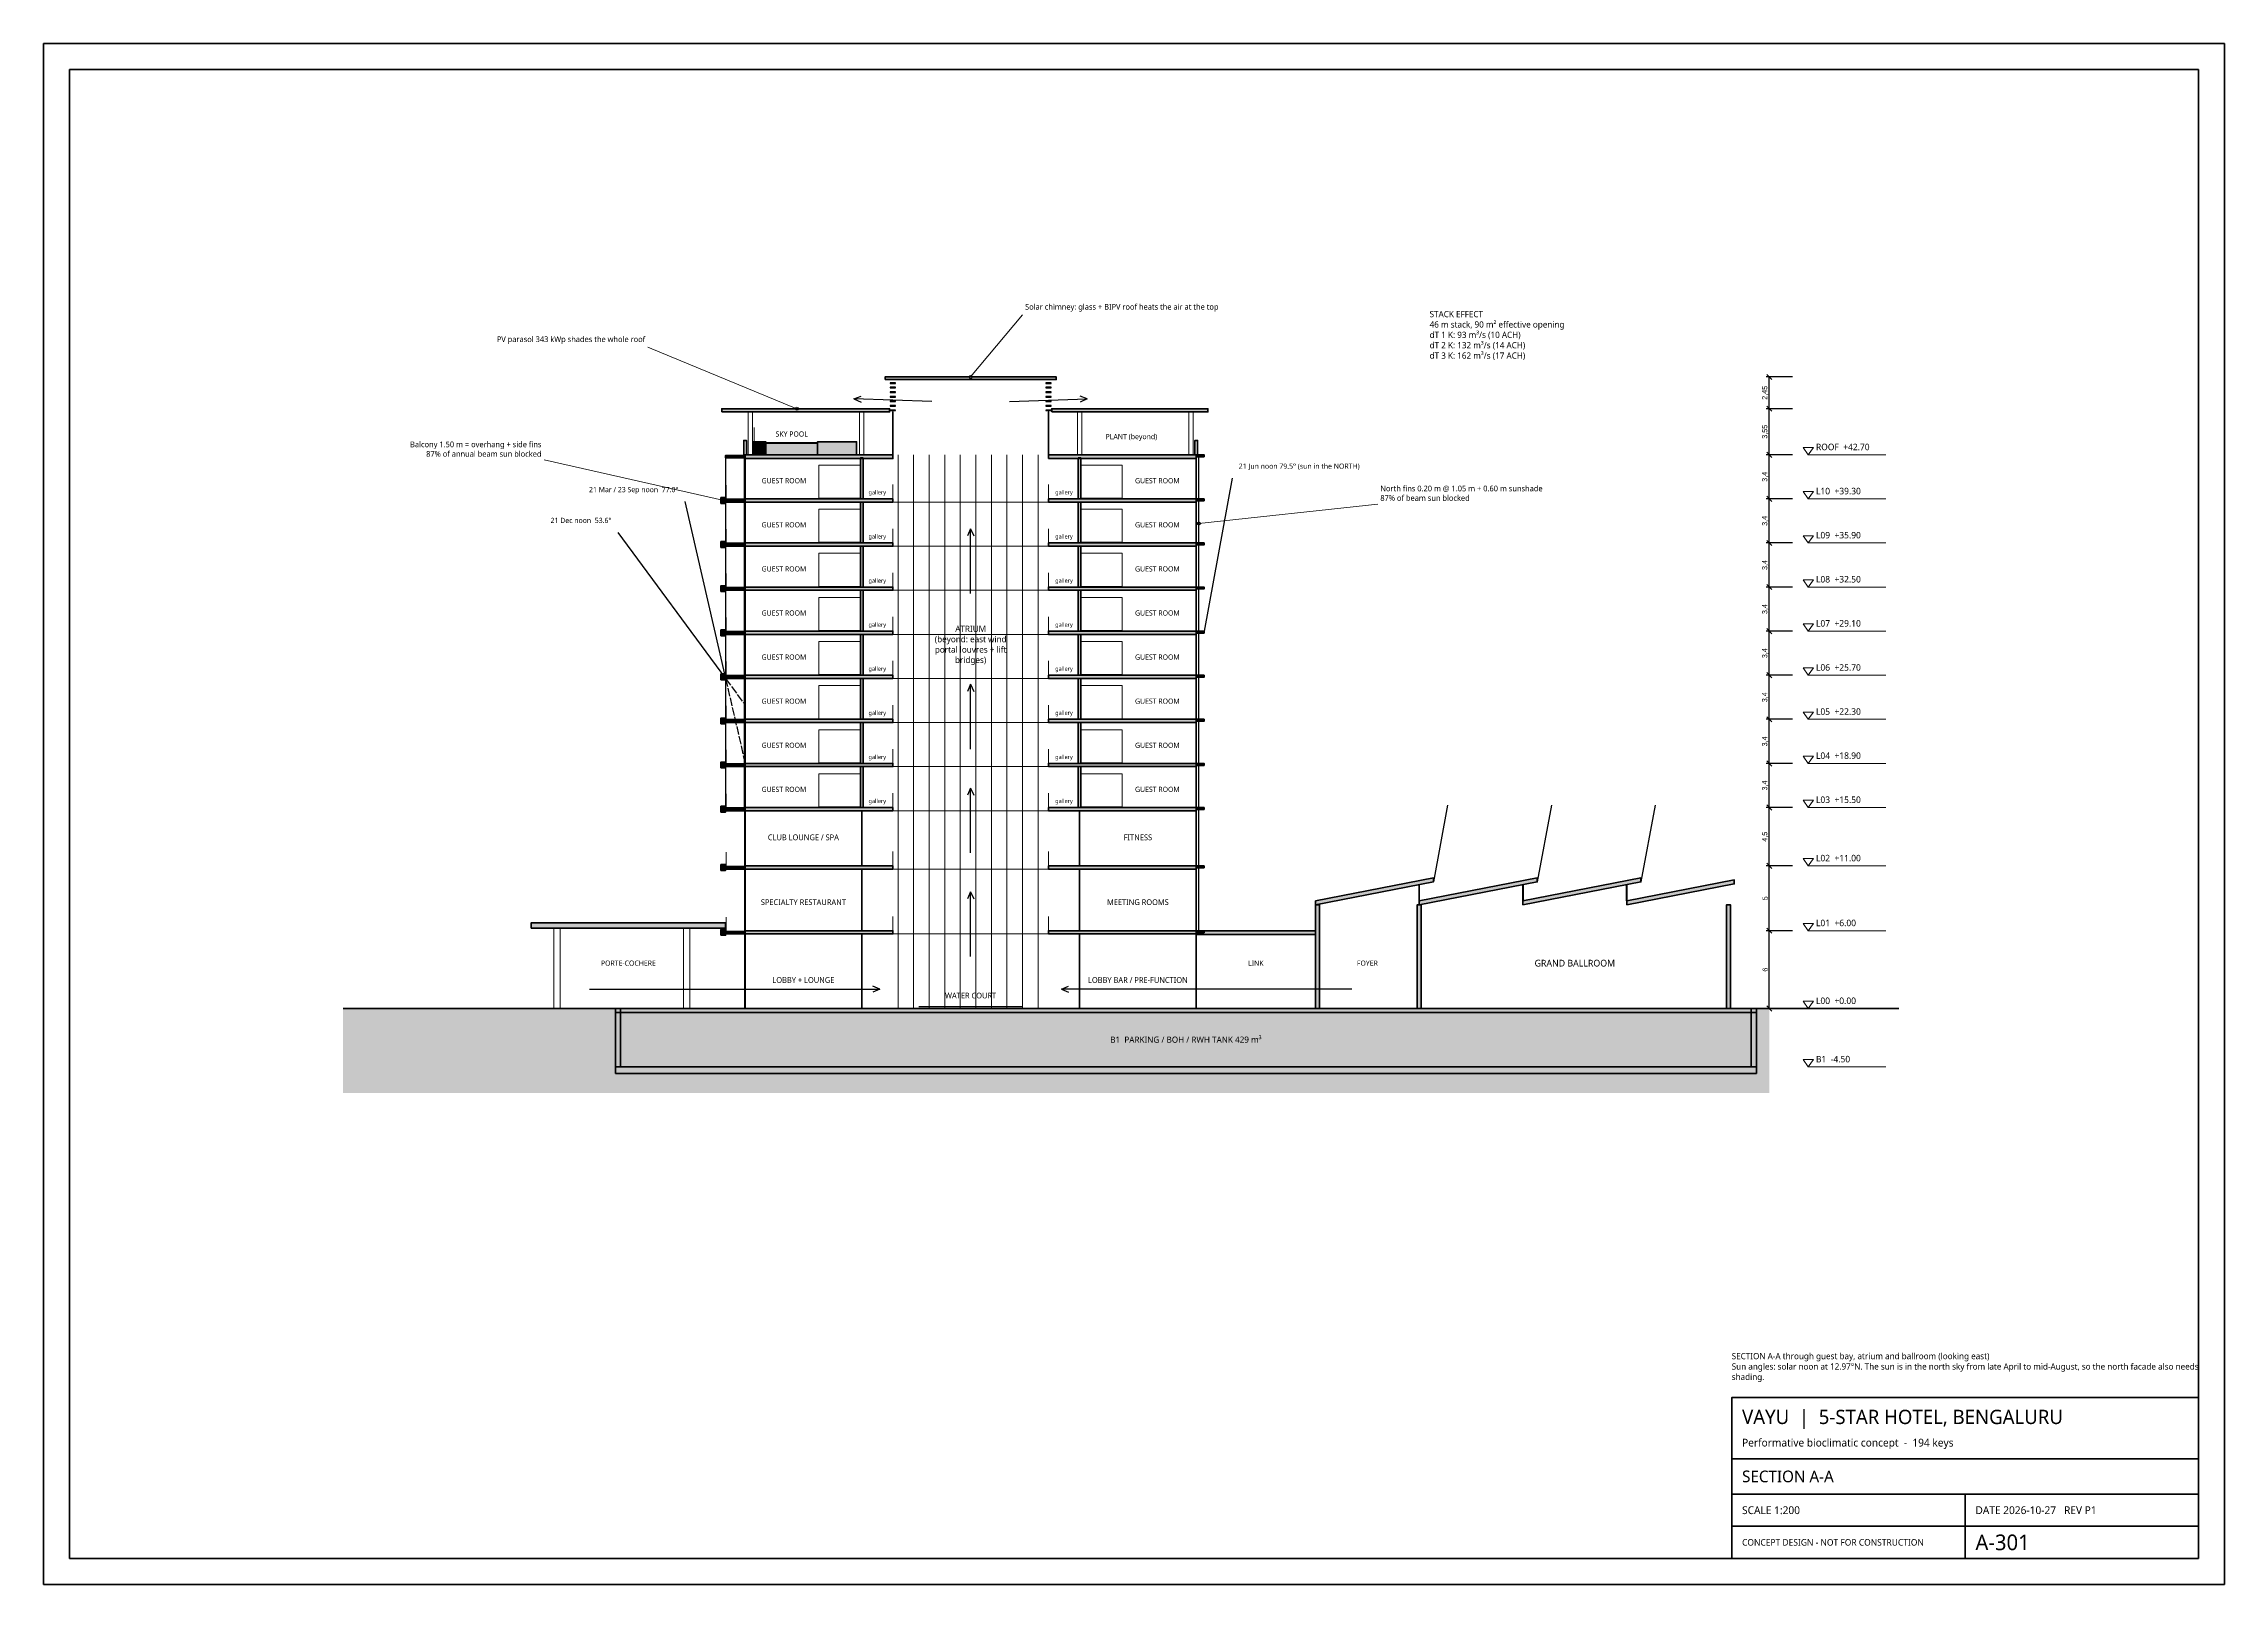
# Model space of a CAD drawing. Header units: metres. Extents: x -18 to 150, y -44 to 74.
import ezdxf
from ezdxf.enums import TextEntityAlignment as Align

# ---------------------------------------------------------------- set-up
doc = ezdxf.new("R2010")
doc.units = ezdxf.units.M
doc.header["$LTSCALE"] = 0.5
doc.linetypes.add('DASHED', pattern=[1.524, 1.27, -0.254])
for name, color, linetype, lineweight in [('A-AIR', 5, 'Continuous', 30), ('A-ANNO', 7, 'Continuous', 18), ('A-BEYOND', 8, 'Continuous', 13), ('A-DIMS', 7, 'Continuous', 13), ('A-GLAZ', 4, 'Continuous', 18), ('A-HATCH', 8, 'Continuous', 0), ('A-SECT', 7, 'Continuous', 70), ('A-SHAD', 30, 'Continuous', 25), ('A-SUN', 1, 'Continuous', 25), ('A-TTLB', 7, 'Continuous', 35), ('A-WALL', 7, 'Continuous', 50), ('L-WATR', 5, 'Continuous', 25)]:
    doc.layers.add(name, color=color, linetype=linetype, lineweight=lineweight)
doc.styles.add('OpenSans', font='OpenSans-Regular.ttf')
doc.dimstyles.new('VAYU', dxfattribs={"dimtxt": 0.4, "dimasz": 0.24, "dimexe": 0.24, "dimexo": 0.2, "dimgap": 0.12, "dimtad": 1, "dimtsz": 0.2, "dimcen": 2.5, "dimazin": 3, "dimtfac": 1, "dimtmove": 0, "dimatfit": 3})

msp = doc.modelspace()

# ---------------------------------------------------------------- hatches: boundary and pattern name
at = {"layer": 'A-HATCH'}
for color, points in [(5, [(46.8, 48.5), (60, 48.5), (60, 48.7), (46.8, 48.7)]), (5, [(34.2, 46), (47.15, 46), (47.15, 46.25), (34.2, 46.25)]), (5, [(59.65, 46), (71.7, 46), (71.7, 46.25), (59.65, 46.25)]), (7, [(34.5, 42.45), (36, 42.45), (36, 42.65), (34.5, 42.65)]), (7, [(36, 42.4), (47.4, 42.4), (47.4, 42.7), (36, 42.7)]), (33, [(36.6, 42.7), (37.6, 42.7), (37.6, 43.7), (36.6, 43.7)]), (7, [(37.6, 42.7), (41.6, 42.7), (41.6, 43.6), (37.6, 43.6)]), (33, [(41.6, 42.7), (44.6, 42.7), (44.6, 43.7), (41.6, 43.7)]), (253, [(44.9, 39.3), (45.1, 39.3), (45.1, 42.45), (44.9, 42.45)]), (7, [(59.4, 42.4), (70.8, 42.4), (70.8, 42.7), (59.4, 42.7)]), (253, [(61.7, 39.3), (61.9, 39.3), (61.9, 42.45), (61.7, 42.45)]), (7, [(70.8, 42.55), (71.4, 42.55), (71.4, 42.7), (70.8, 42.7)]), (3, [(34.14, 38.95), (34.5, 38.95), (34.5, 39.4), (34.14, 39.4)]), (7, [(34.5, 39.05), (36, 39.05), (36, 39.25), (34.5, 39.25)]), (7, [(36, 39.05), (47.4, 39.05), (47.4, 39.3), (36, 39.3)]), (253, [(44.9, 35.9), (45.1, 35.9), (45.1, 39.05), (44.9, 39.05)]), (7, [(59.4, 39.05), (70.8, 39.05), (70.8, 39.3), (59.4, 39.3)]), (253, [(61.7, 35.9), (61.9, 35.9), (61.9, 39.05), (61.7, 39.05)]), (7, [(70.8, 39.15), (71.4, 39.15), (71.4, 39.3), (70.8, 39.3)]), (3, [(34.14, 35.55), (34.5, 35.55), (34.5, 36), (34.14, 36)]), (7, [(34.5, 35.65), (36, 35.65), (36, 35.85), (34.5, 35.85)]), (7, [(36, 35.65), (47.4, 35.65), (47.4, 35.9), (36, 35.9)]), (253, [(44.9, 32.5), (45.1, 32.5), (45.1, 35.65), (44.9, 35.65)]), (7, [(59.4, 35.65), (70.8, 35.65), (70.8, 35.9), (59.4, 35.9)]), (253, [(61.7, 32.5), (61.9, 32.5), (61.9, 35.65), (61.7, 35.65)]), (7, [(70.8, 35.75), (71.4, 35.75), (71.4, 35.9), (70.8, 35.9)]), (3, [(34.14, 32.15), (34.5, 32.15), (34.5, 32.6), (34.14, 32.6)]), (7, [(34.5, 32.25), (36, 32.25), (36, 32.45), (34.5, 32.45)]), (7, [(36, 32.25), (47.4, 32.25), (47.4, 32.5), (36, 32.5)]), (253, [(44.9, 29.1), (45.1, 29.1), (45.1, 32.25), (44.9, 32.25)]), (7, [(59.4, 32.25), (70.8, 32.25), (70.8, 32.5), (59.4, 32.5)]), (253, [(61.7, 29.1), (61.9, 29.1), (61.9, 32.25), (61.7, 32.25)]), (7, [(70.8, 32.35), (71.4, 32.35), (71.4, 32.5), (70.8, 32.5)]), (3, [(34.14, 28.75), (34.5, 28.75), (34.5, 29.2), (34.14, 29.2)]), (7, [(34.5, 28.85), (36, 28.85), (36, 29.05), (34.5, 29.05)]), (7, [(36, 28.85), (47.4, 28.85), (47.4, 29.1), (36, 29.1)]), (253, [(44.9, 25.7), (45.1, 25.7), (45.1, 28.85), (44.9, 28.85)]), (7, [(59.4, 28.85), (70.8, 28.85), (70.8, 29.1), (59.4, 29.1)]), (253, [(61.7, 25.7), (61.9, 25.7), (61.9, 28.85), (61.7, 28.85)]), (7, [(70.8, 28.95), (71.4, 28.95), (71.4, 29.1), (70.8, 29.1)]), (3, [(34.14, 25.35), (34.5, 25.35), (34.5, 25.8), (34.14, 25.8)]), (7, [(34.5, 25.45), (36, 25.45), (36, 25.65), (34.5, 25.65)]), (7, [(36, 25.45), (47.4, 25.45), (47.4, 25.7), (36, 25.7)]), (253, [(44.9, 22.3), (45.1, 22.3), (45.1, 25.45), (44.9, 25.45)]), (7, [(59.4, 25.45), (70.8, 25.45), (70.8, 25.7), (59.4, 25.7)]), (253, [(61.7, 22.3), (61.9, 22.3), (61.9, 25.45), (61.7, 25.45)]), (7, [(70.8, 25.55), (71.4, 25.55), (71.4, 25.7), (70.8, 25.7)]), (3, [(34.14, 21.95), (34.5, 21.95), (34.5, 22.4), (34.14, 22.4)]), (7, [(34.5, 22.05), (36, 22.05), (36, 22.25), (34.5, 22.25)]), (7, [(36, 22.05), (47.4, 22.05), (47.4, 22.3), (36, 22.3)]), (253, [(44.9, 18.9), (45.1, 18.9), (45.1, 22.05), (44.9, 22.05)]), (7, [(59.4, 22.05), (70.8, 22.05), (70.8, 22.3), (59.4, 22.3)]), (253, [(61.7, 18.9), (61.9, 18.9), (61.9, 22.05), (61.7, 22.05)]), (7, [(70.8, 22.15), (71.4, 22.15), (71.4, 22.3), (70.8, 22.3)]), (3, [(34.14, 18.55), (34.5, 18.55), (34.5, 19), (34.14, 19)]), (7, [(34.5, 18.65), (36, 18.65), (36, 18.85), (34.5, 18.85)]), (7, [(36, 18.65), (47.4, 18.65), (47.4, 18.9), (36, 18.9)]), (253, [(44.9, 15.5), (45.1, 15.5), (45.1, 18.65), (44.9, 18.65)]), (7, [(59.4, 18.65), (70.8, 18.65), (70.8, 18.9), (59.4, 18.9)]), (253, [(61.7, 15.5), (61.9, 15.5), (61.9, 18.65), (61.7, 18.65)]), (7, [(70.8, 18.75), (71.4, 18.75), (71.4, 18.9), (70.8, 18.9)]), (3, [(34.14, 15.15), (34.5, 15.15), (34.5, 15.6), (34.14, 15.6)]), (7, [(34.5, 15.25), (36, 15.25), (36, 15.45), (34.5, 15.45)]), (7, [(36, 15.25), (47.4, 15.25), (47.4, 15.5), (36, 15.5)]), (7, [(59.4, 15.25), (70.8, 15.25), (70.8, 15.5), (59.4, 15.5)]), (7, [(70.8, 15.35), (71.4, 15.35), (71.4, 15.5), (70.8, 15.5)]), (3, [(34.14, 10.65), (34.5, 10.65), (34.5, 11.1), (34.14, 11.1)]), (7, [(34.5, 10.75), (36, 10.75), (36, 10.95), (34.5, 10.95)]), (7, [(36, 10.75), (47.4, 10.75), (47.4, 11), (36, 11)]), (7, [(59.4, 10.75), (70.8, 10.75), (70.8, 11), (59.4, 11)]), (7, [(70.8, 10.85), (71.4, 10.85), (71.4, 11), (70.8, 11)]), (7, [(80, 8), (89.1, 9.769), (89.1, 10.069), (80, 8.3)]), (7, [(88, 8), (97.1, 9.769), (97.1, 10.069), (88, 8.3)]), (7, [(96, 8), (105.1, 9.769), (105.1, 10.069), (96, 8.3)]), (7, [(104, 8), (112.3, 9.613), (112.3, 9.913), (104, 8.3)]), (7, [(80, 0), (80.3, 0), (80.3, 8), (80, 8)]), (7, [(87.85, 0), (88.15, 0), (88.15, 8), (87.85, 8)]), (7, [(111.7, 0), (112, 0), (112, 8), (111.7, 8)]), (5, [(19.5, 6.2), (34.5, 6.2), (34.5, 6.6), (19.5, 6.6)]), (3, [(34.14, 5.65), (34.5, 5.65), (34.5, 6.1), (34.14, 6.1)]), (7, [(34.5, 5.75), (36, 5.75), (36, 5.95), (34.5, 5.95)]), (7, [(36, 5.75), (47.4, 5.75), (47.4, 6), (36, 6)]), (7, [(59.4, 5.75), (70.8, 5.75), (70.8, 6), (59.4, 6)]), (7, [(70.8, 5.85), (71.4, 5.85), (71.4, 6), (70.8, 6)]), (7, [(70.8, 5.7), (80, 5.7), (80, 6), (70.8, 6)]), (255, [(26, -5), (114, -5), (114, 0), (26, 0)]), (7, [(26, -4.5), (26.4, -4.5), (26.4, 0), (26, 0)]), (7, [(26, -0.3), (114, -0.3), (114, 0), (26, 0)]), (7, [(113.6, -4.5), (114, -4.5), (114, 0), (113.6, 0)]), (7, [(26, -5), (114, -5), (114, -4.5), (26, -4.5)])]:
    msp.add_hatch(color=color, dxfattribs=at).paths.add_polyline_path(points)
h = msp.add_hatch(dxfattribs=at)
h.set_pattern_fill('EARTH', scale=0.2)
h.paths.add_polyline_path([(5, -0.02), (115, -0.02), (115, -6.5), (5, -6.5)])

# ---------------------------------------------------------------- linework, layer by layer
at = {"layer": 'A-AIR'}
for p, q in [((44.4, 47), (44.96, 47.215)), ((62.4, 47), (61.84, 47.215)), ((50.4, 46.8), (44.4, 47)), ((44.4, 47), (44.945, 46.748)), ((56.4, 46.8), (62.4, 47)), ((62.4, 47), (61.855, 46.748)), ((53.4, 37), (53.166, 36.447)), ((53.4, 32), (53.4, 37)), ((53.4, 37), (53.634, 36.447)), ((53.4, 25), (53.166, 24.447)), ((53.4, 20), (53.4, 25)), ((53.4, 25), (53.634, 24.447)), ((53.4, 17), (53.166, 16.447)), ((53.4, 12), (53.4, 17)), ((53.4, 17), (53.634, 16.447)), ((53.4, 9), (53.166, 8.447)), ((53.4, 4), (53.4, 9)), ((53.4, 9), (53.634, 8.447)), ((46.4, 1.5), (45.847, 1.734)), ((60.4, 1.5), (60.953, 1.734)), ((24, 1.5), (46.4, 1.5)), ((46.4, 1.5), (45.847, 1.266)), ((82.8, 1.5), (60.4, 1.5)), ((60.4, 1.5), (60.953, 1.266))]:
    msp.add_line(p, q, dxfattribs=at)
at = {"layer": 'A-ANNO'}
for p, q in [((53.4, 48.7), (57.4, 53.5)), ((40, 46.25), (28.5, 51)), ((34.5, 39.15), (20.5, 42.3)), ((118, 42.7), (124, 42.7)), ((71, 37.4), (84.8, 38.9)), ((118, 39.3), (124, 39.3)), ((118, 35.9), (124, 35.9)), ((118, 32.5), (124, 32.5)), ((118, 29.1), (124, 29.1)), ((118, 25.7), (124, 25.7)), ((118, 22.3), (124, 22.3)), ((118, 18.9), (124, 18.9)), ((118, 15.5), (124, 15.5)), ((118, 11), (124, 11)), ((118, 6), (124, 6)), ((118, 0), (124, 0)), ((118, -4.5), (124, -4.5))]:
    msp.add_line(p, q, dxfattribs=at)
for points in [[(118, 42.7), (117.6, 43.26), (118.4, 43.26)], [(118, 39.3), (117.6, 39.86), (118.4, 39.86)], [(118, 35.9), (117.6, 36.46), (118.4, 36.46)], [(118, 32.5), (117.6, 33.06), (118.4, 33.06)], [(118, 29.1), (117.6, 29.66), (118.4, 29.66)], [(118, 25.7), (117.6, 26.26), (118.4, 26.26)], [(118, 22.3), (117.6, 22.86), (118.4, 22.86)], [(118, 18.9), (117.6, 19.46), (118.4, 19.46)], [(118, 15.5), (117.6, 16.06), (118.4, 16.06)], [(118, 11), (117.6, 11.56), (118.4, 11.56)], [(118, 6), (117.6, 6.56), (118.4, 6.56)], [(118, 0), (117.6, 0.56), (118.4, 0.56)], [(118, -4.5), (117.6, -3.94), (118.4, -3.94)]]:
    msp.add_lwpolyline(points, close=True, dxfattribs=at)
for centre in [(53.4, 48.7), (40, 46.25), (34.5, 39.15), (71, 37.4)]:
    msp.add_circle(centre, 0.12, dxfattribs=at)
at = {"layer": 'A-BEYOND'}
for p, q in [((47.8, 0), (47.8, 42.7)), ((49, 0), (49, 42.7)), ((50.2, 0), (50.2, 42.7)), ((51.4, 0), (51.4, 42.7)), ((52.6, 0), (52.6, 42.7)), ((53.8, 0), (53.8, 42.7)), ((55, 0), (55, 42.7)), ((56.2, 0), (56.2, 42.7)), ((57.4, 0), (57.4, 42.7)), ((58.6, 0), (58.6, 42.7)), ((47.4, 39.05), (59.4, 39.05)), ((47.4, 35.65), (59.4, 35.65)), ((47.4, 32.25), (59.4, 32.25)), ((47.4, 28.85), (59.4, 28.85)), ((47.4, 25.45), (59.4, 25.45)), ((47.4, 22.05), (59.4, 22.05)), ((47.4, 18.65), (59.4, 18.65)), ((47.4, 15.25), (59.4, 15.25)), ((47.4, 10.75), (59.4, 10.75)), ((47.4, 5.75), (59.4, 5.75))]:
    msp.add_line(p, q, dxfattribs=at)
for points in [[(36.23, 42.7), (36.57, 42.7), (36.57, 46), (36.23, 46)], [(44.83, 42.7), (45.17, 42.7), (45.17, 46), (44.83, 46)], [(61.63, 42.7), (61.97, 42.7), (61.97, 46), (61.63, 46)], [(70.23, 42.7), (70.57, 42.7), (70.57, 46), (70.23, 46)], [(41.7, 39.35), (44.9, 39.35), (44.9, 41.9), (41.7, 41.9)], [(61.9, 39.35), (65.1, 39.35), (65.1, 41.9), (61.9, 41.9)], [(41.7, 35.95), (44.9, 35.95), (44.9, 38.5), (41.7, 38.5)], [(61.9, 35.95), (65.1, 35.95), (65.1, 38.5), (61.9, 38.5)], [(41.7, 32.55), (44.9, 32.55), (44.9, 35.1), (41.7, 35.1)], [(61.9, 32.55), (65.1, 32.55), (65.1, 35.1), (61.9, 35.1)], [(41.7, 29.15), (44.9, 29.15), (44.9, 31.7), (41.7, 31.7)], [(61.9, 29.15), (65.1, 29.15), (65.1, 31.7), (61.9, 31.7)], [(41.7, 25.75), (44.9, 25.75), (44.9, 28.3), (41.7, 28.3)], [(61.9, 25.75), (65.1, 25.75), (65.1, 28.3), (61.9, 28.3)], [(41.7, 22.35), (44.9, 22.35), (44.9, 24.9), (41.7, 24.9)], [(61.9, 22.35), (65.1, 22.35), (65.1, 24.9), (61.9, 24.9)], [(41.7, 18.95), (44.9, 18.95), (44.9, 21.5), (41.7, 21.5)], [(61.9, 18.95), (65.1, 18.95), (65.1, 21.5), (61.9, 21.5)], [(41.7, 15.55), (44.9, 15.55), (44.9, 18.1), (41.7, 18.1)], [(61.9, 15.55), (65.1, 15.55), (65.1, 18.1), (61.9, 18.1)], [(21.25, 0), (21.75, 0), (21.75, 6.2), (21.25, 6.2)], [(31.25, 0), (31.75, 0), (31.75, 6.2), (31.25, 6.2)]]:
    msp.add_lwpolyline(points, close=True, dxfattribs=at)
at = {"layer": 'A-GLAZ'}
for p, q in [((36.7, 43.7), (36.7, 44.8)), ((47.4, 39.3), (47.4, 40.4)), ((59.4, 39.3), (59.4, 40.4)), ((34.55, 39.25), (34.55, 40.35)), ((34.55, 35.85), (34.55, 36.95)), ((47.4, 35.9), (47.4, 37)), ((59.4, 35.9), (59.4, 37)), ((34.55, 32.45), (34.55, 33.55)), ((47.4, 32.5), (47.4, 33.6)), ((59.4, 32.5), (59.4, 33.6)), ((34.55, 29.05), (34.55, 30.15)), ((47.4, 29.1), (47.4, 30.2)), ((59.4, 29.1), (59.4, 30.2)), ((34.55, 25.65), (34.55, 26.75)), ((47.4, 25.7), (47.4, 26.8)), ((59.4, 25.7), (59.4, 26.8)), ((34.55, 22.25), (34.55, 23.35)), ((47.4, 22.3), (47.4, 23.4)), ((59.4, 22.3), (59.4, 23.4)), ((34.55, 18.85), (34.55, 19.95)), ((47.4, 18.9), (47.4, 20)), ((59.4, 18.9), (59.4, 20)), ((34.55, 15.45), (34.55, 16.55)), ((47.4, 15.5), (47.4, 16.6)), ((59.4, 15.5), (59.4, 16.6)), ((34.55, 10.95), (34.55, 12.05)), ((47.4, 11), (47.4, 12.1)), ((59.4, 11), (59.4, 12.1)), ((34.55, 5.95), (34.55, 7.05)), ((47.4, 6), (47.4, 7.1)), ((59.4, 6), (59.4, 7.1))]:
    msp.add_line(p, q, dxfattribs=at)
for points in [[(47.37, 42.7), (47.43, 42.7), (47.43, 46), (47.37, 46)], [(59.37, 42.7), (59.43, 42.7), (59.43, 46), (59.37, 46)], [(35.97, 39.3), (36.03, 39.3), (36.03, 42.45), (35.97, 42.45)], [(70.77, 39.3), (70.83, 39.3), (70.83, 42.45), (70.77, 42.45)], [(35.97, 35.9), (36.03, 35.9), (36.03, 39.05), (35.97, 39.05)], [(70.77, 35.9), (70.83, 35.9), (70.83, 39.05), (70.77, 39.05)], [(35.97, 32.5), (36.03, 32.5), (36.03, 35.65), (35.97, 35.65)], [(70.77, 32.5), (70.83, 32.5), (70.83, 35.65), (70.77, 35.65)], [(35.97, 29.1), (36.03, 29.1), (36.03, 32.25), (35.97, 32.25)], [(70.77, 29.1), (70.83, 29.1), (70.83, 32.25), (70.77, 32.25)], [(35.97, 25.7), (36.03, 25.7), (36.03, 28.85), (35.97, 28.85)], [(70.77, 25.7), (70.83, 25.7), (70.83, 28.85), (70.77, 28.85)], [(35.97, 22.3), (36.03, 22.3), (36.03, 25.45), (35.97, 25.45)], [(70.77, 22.3), (70.83, 22.3), (70.83, 25.45), (70.77, 25.45)], [(35.97, 18.9), (36.03, 18.9), (36.03, 22.05), (35.97, 22.05)], [(70.77, 18.9), (70.83, 18.9), (70.83, 22.05), (70.77, 22.05)], [(35.97, 15.5), (36.03, 15.5), (36.03, 18.65), (35.97, 18.65)], [(70.77, 15.5), (70.83, 15.5), (70.83, 18.65), (70.77, 18.65)], [(35.97, 11), (36.03, 11), (36.03, 15.25), (35.97, 15.25)], [(44.97, 11), (45.03, 11), (45.03, 15.25), (44.97, 15.25)], [(61.77, 11), (61.83, 11), (61.83, 15.25), (61.77, 15.25)], [(70.77, 11), (70.83, 11), (70.83, 15.25), (70.77, 15.25)], [(35.97, 6), (36.03, 6), (36.03, 10.75), (35.97, 10.75)], [(44.97, 6), (45.03, 6), (45.03, 10.75), (44.97, 10.75)], [(61.77, 6), (61.83, 6), (61.83, 10.75), (61.77, 10.75)], [(70.77, 6), (70.83, 6), (70.83, 10.75), (70.77, 10.75)], [(87.97, 8.3), (88.03, 8.3), (88.03, 9.555), (87.97, 9.555)], [(95.97, 8.3), (96.03, 8.3), (96.03, 9.555), (95.97, 9.555)], [(103.97, 8.3), (104.03, 8.3), (104.03, 9.555), (103.97, 9.555)], [(35.97, 0), (36.03, 0), (36.03, 5.75), (35.97, 5.75)], [(44.97, 0), (45.03, 0), (45.03, 5.75), (44.97, 5.75)], [(61.77, 0), (61.83, 0), (61.83, 5.75), (61.77, 5.75)], [(70.77, 0), (70.83, 0), (70.83, 5.75), (70.77, 5.75)]]:
    msp.add_lwpolyline(points, close=True, dxfattribs=at)
at = {"layer": 'A-SECT'}
msp.add_line((5, 0), (125, 0), dxfattribs=at)
for points in [[(46.8, 48.5), (60, 48.5), (60, 48.7), (46.8, 48.7)], [(34.2, 46), (47.15, 46), (47.15, 46.25), (34.2, 46.25)], [(59.65, 46), (71.7, 46), (71.7, 46.25), (59.65, 46.25)], [(35.9, 42.7), (36.1, 42.7), (36.1, 43.8), (35.9, 43.8)], [(70.7, 42.7), (70.9, 42.7), (70.9, 43.8), (70.7, 43.8)], [(34.5, 42.45), (36, 42.45), (36, 42.65), (34.5, 42.65)], [(36, 42.4), (47.4, 42.4), (47.4, 42.7), (36, 42.7)], [(36.6, 42.7), (37.6, 42.7), (37.6, 43.7), (36.6, 43.7)], [(37.6, 42.7), (41.6, 42.7), (41.6, 43.6), (37.6, 43.6)], [(41.6, 42.7), (44.6, 42.7), (44.6, 43.7), (41.6, 43.7)], [(59.4, 42.4), (70.8, 42.4), (70.8, 42.7), (59.4, 42.7)], [(70.8, 42.55), (71.4, 42.55), (71.4, 42.7), (70.8, 42.7)], [(34.14, 38.95), (34.5, 38.95), (34.5, 39.4), (34.14, 39.4)], [(34.5, 39.05), (36, 39.05), (36, 39.25), (34.5, 39.25)], [(36, 39.05), (47.4, 39.05), (47.4, 39.3), (36, 39.3)], [(59.4, 39.05), (70.8, 39.05), (70.8, 39.3), (59.4, 39.3)], [(70.8, 39.15), (71.4, 39.15), (71.4, 39.3), (70.8, 39.3)], [(34.14, 35.55), (34.5, 35.55), (34.5, 36), (34.14, 36)], [(34.5, 35.65), (36, 35.65), (36, 35.85), (34.5, 35.85)], [(36, 35.65), (47.4, 35.65), (47.4, 35.9), (36, 35.9)], [(59.4, 35.65), (70.8, 35.65), (70.8, 35.9), (59.4, 35.9)], [(70.8, 35.75), (71.4, 35.75), (71.4, 35.9), (70.8, 35.9)], [(34.14, 32.15), (34.5, 32.15), (34.5, 32.6), (34.14, 32.6)], [(34.5, 32.25), (36, 32.25), (36, 32.45), (34.5, 32.45)], [(36, 32.25), (47.4, 32.25), (47.4, 32.5), (36, 32.5)], [(59.4, 32.25), (70.8, 32.25), (70.8, 32.5), (59.4, 32.5)], [(70.8, 32.35), (71.4, 32.35), (71.4, 32.5), (70.8, 32.5)], [(34.14, 28.75), (34.5, 28.75), (34.5, 29.2), (34.14, 29.2)], [(34.5, 28.85), (36, 28.85), (36, 29.05), (34.5, 29.05)], [(36, 28.85), (47.4, 28.85), (47.4, 29.1), (36, 29.1)], [(59.4, 28.85), (70.8, 28.85), (70.8, 29.1), (59.4, 29.1)], [(70.8, 28.95), (71.4, 28.95), (71.4, 29.1), (70.8, 29.1)], [(34.14, 25.35), (34.5, 25.35), (34.5, 25.8), (34.14, 25.8)], [(34.5, 25.45), (36, 25.45), (36, 25.65), (34.5, 25.65)], [(36, 25.45), (47.4, 25.45), (47.4, 25.7), (36, 25.7)], [(59.4, 25.45), (70.8, 25.45), (70.8, 25.7), (59.4, 25.7)], [(70.8, 25.55), (71.4, 25.55), (71.4, 25.7), (70.8, 25.7)], [(34.14, 21.95), (34.5, 21.95), (34.5, 22.4), (34.14, 22.4)], [(34.5, 22.05), (36, 22.05), (36, 22.25), (34.5, 22.25)], [(36, 22.05), (47.4, 22.05), (47.4, 22.3), (36, 22.3)], [(59.4, 22.05), (70.8, 22.05), (70.8, 22.3), (59.4, 22.3)], [(70.8, 22.15), (71.4, 22.15), (71.4, 22.3), (70.8, 22.3)], [(34.14, 18.55), (34.5, 18.55), (34.5, 19), (34.14, 19)], [(34.5, 18.65), (36, 18.65), (36, 18.85), (34.5, 18.85)], [(36, 18.65), (47.4, 18.65), (47.4, 18.9), (36, 18.9)], [(59.4, 18.65), (70.8, 18.65), (70.8, 18.9), (59.4, 18.9)], [(70.8, 18.75), (71.4, 18.75), (71.4, 18.9), (70.8, 18.9)], [(34.14, 15.15), (34.5, 15.15), (34.5, 15.6), (34.14, 15.6)], [(34.5, 15.25), (36, 15.25), (36, 15.45), (34.5, 15.45)], [(36, 15.25), (47.4, 15.25), (47.4, 15.5), (36, 15.5)], [(59.4, 15.25), (70.8, 15.25), (70.8, 15.5), (59.4, 15.5)], [(70.8, 15.35), (71.4, 15.35), (71.4, 15.5), (70.8, 15.5)], [(34.14, 10.65), (34.5, 10.65), (34.5, 11.1), (34.14, 11.1)], [(34.5, 10.75), (36, 10.75), (36, 10.95), (34.5, 10.95)], [(36, 10.75), (47.4, 10.75), (47.4, 11), (36, 11)], [(59.4, 10.75), (70.8, 10.75), (70.8, 11), (59.4, 11)], [(70.8, 10.85), (71.4, 10.85), (71.4, 11), (70.8, 11)], [(80, 8), (89.1, 9.769), (89.1, 10.069), (80, 8.3)], [(88, 8), (97.1, 9.769), (97.1, 10.069), (88, 8.3)], [(96, 8), (105.1, 9.769), (105.1, 10.069), (96, 8.3)], [(104, 8), (112.3, 9.613), (112.3, 9.913), (104, 8.3)], [(80, 0), (80.3, 0), (80.3, 8), (80, 8)], [(87.85, 0), (88.15, 0), (88.15, 8), (87.85, 8)], [(111.7, 0), (112, 0), (112, 8), (111.7, 8)], [(19.5, 6.2), (34.5, 6.2), (34.5, 6.6), (19.5, 6.6)], [(34.14, 5.65), (34.5, 5.65), (34.5, 6.1), (34.14, 6.1)], [(34.5, 5.75), (36, 5.75), (36, 5.95), (34.5, 5.95)], [(36, 5.75), (47.4, 5.75), (47.4, 6), (36, 6)], [(59.4, 5.75), (70.8, 5.75), (70.8, 6), (59.4, 6)], [(70.8, 5.85), (71.4, 5.85), (71.4, 6), (70.8, 6)], [(70.8, 5.7), (80, 5.7), (80, 6), (70.8, 6)], [(26, -4.5), (26.4, -4.5), (26.4, 0), (26, 0)], [(26, -0.3), (114, -0.3), (114, 0), (26, 0)], [(113.6, -4.5), (114, -4.5), (114, 0), (113.6, 0)], [(26, -5), (114, -5), (114, -4.5), (26, -4.5)]]:
    msp.add_lwpolyline(points, close=True, dxfattribs=at)
at = {"layer": 'A-SHAD'}
for points in [[(47.2, 48.2), (47.6, 48.2), (47.6, 48.25), (47.2, 48.25)], [(47.2, 47.85), (47.6, 47.85), (47.6, 47.9), (47.2, 47.9)], [(47.2, 47.5), (47.6, 47.5), (47.6, 47.55), (47.2, 47.55)], [(47.2, 47.15), (47.6, 47.15), (47.6, 47.2), (47.2, 47.2)], [(59.2, 48.2), (59.6, 48.2), (59.6, 48.25), (59.2, 48.25)], [(59.2, 47.85), (59.6, 47.85), (59.6, 47.9), (59.2, 47.9)], [(59.2, 47.5), (59.6, 47.5), (59.6, 47.55), (59.2, 47.55)], [(59.2, 47.15), (59.6, 47.15), (59.6, 47.2), (59.2, 47.2)], [(47.2, 46.8), (47.6, 46.8), (47.6, 46.85), (47.2, 46.85)], [(47.2, 46.45), (47.6, 46.45), (47.6, 46.5), (47.2, 46.5)], [(47.2, 46.1), (47.6, 46.1), (47.6, 46.15), (47.2, 46.15)], [(59.2, 46.8), (59.6, 46.8), (59.6, 46.85), (59.2, 46.85)], [(59.2, 46.45), (59.6, 46.45), (59.6, 46.5), (59.2, 46.5)], [(59.2, 46.1), (59.6, 46.1), (59.6, 46.15), (59.2, 46.15)], [(34.5, 39.3), (35.95, 39.3), (35.95, 42.5), (34.5, 42.5)], [(70.8, 39.3), (71, 39.3), (71, 42.55), (70.8, 42.55)], [(34.5, 35.9), (35.95, 35.9), (35.95, 39.1), (34.5, 39.1)], [(70.8, 35.9), (71, 35.9), (71, 39.15), (70.8, 39.15)], [(34.5, 32.5), (35.95, 32.5), (35.95, 35.7), (34.5, 35.7)], [(70.8, 32.5), (71, 32.5), (71, 35.75), (70.8, 35.75)], [(34.5, 29.1), (35.95, 29.1), (35.95, 32.3), (34.5, 32.3)], [(70.8, 29.1), (71, 29.1), (71, 32.35), (70.8, 32.35)], [(34.5, 25.7), (35.95, 25.7), (35.95, 28.9), (34.5, 28.9)], [(70.8, 25.7), (71, 25.7), (71, 28.95), (70.8, 28.95)], [(34.5, 22.3), (35.95, 22.3), (35.95, 25.5), (34.5, 25.5)], [(70.8, 22.3), (71, 22.3), (71, 25.55), (70.8, 25.55)], [(34.5, 18.9), (35.95, 18.9), (35.95, 22.1), (34.5, 22.1)], [(70.8, 18.9), (71, 18.9), (71, 22.15), (70.8, 22.15)], [(34.5, 15.5), (35.95, 15.5), (35.95, 18.7), (34.5, 18.7)], [(70.8, 15.5), (71, 15.5), (71, 18.75), (70.8, 18.75)], [(70.8, 11), (71, 11), (71, 15.35), (70.8, 15.35)], [(70.8, 6), (71, 6), (71, 10.85), (70.8, 10.85)]]:
    msp.add_lwpolyline(points, close=True, dxfattribs=at)
at = {"layer": 'A-SUN'}
for p, q in [((73.581, 40.9), (71.4, 29.1)), ((31.358, 39.093), (34.5, 25.45)), ((26.19, 36.717), (34.5, 25.45)), ((90.19, 15.669), (89.1, 9.769)), ((98.19, 15.669), (97.1, 9.769)), ((106.19, 15.669), (105.1, 9.769))]:
    msp.add_line(p, q, dxfattribs=at)
at = {"layer": 'A-SUN', "linetype": 'DASHED'}
for q in [(36, 23.416), (36, 18.937)]:
    msp.add_line((34.5, 25.45), q, dxfattribs=at)
at = {"layer": 'A-TTLB'}
for p, q in [((112.1, -34.712), (148.1, -34.712)), ((112.1, -37.44), (148.1, -37.44)), ((130.1, -42.4), (130.1, -37.44)), ((112.1, -39.92), (148.1, -39.92))]:
    msp.add_line(p, q, dxfattribs=at)
for points in [[(-18.1, -44.4), (150.1, -44.4), (150.1, 74.4), (-18.1, 74.4)], [(-16.1, -42.4), (148.1, -42.4), (148.1, 72.4), (-16.1, 72.4)], [(112.1, -42.4), (148.1, -42.4), (148.1, -30), (112.1, -30)]]:
    msp.add_lwpolyline(points, close=True, dxfattribs=at)
at = {"layer": 'A-WALL'}
for points in [[(44.9, 39.3), (45.1, 39.3), (45.1, 42.45), (44.9, 42.45)], [(61.7, 39.3), (61.9, 39.3), (61.9, 42.45), (61.7, 42.45)], [(44.9, 35.9), (45.1, 35.9), (45.1, 39.05), (44.9, 39.05)], [(61.7, 35.9), (61.9, 35.9), (61.9, 39.05), (61.7, 39.05)], [(44.9, 32.5), (45.1, 32.5), (45.1, 35.65), (44.9, 35.65)], [(61.7, 32.5), (61.9, 32.5), (61.9, 35.65), (61.7, 35.65)], [(44.9, 29.1), (45.1, 29.1), (45.1, 32.25), (44.9, 32.25)], [(61.7, 29.1), (61.9, 29.1), (61.9, 32.25), (61.7, 32.25)], [(44.9, 25.7), (45.1, 25.7), (45.1, 28.85), (44.9, 28.85)], [(61.7, 25.7), (61.9, 25.7), (61.9, 28.85), (61.7, 28.85)], [(44.9, 22.3), (45.1, 22.3), (45.1, 25.45), (44.9, 25.45)], [(61.7, 22.3), (61.9, 22.3), (61.9, 25.45), (61.7, 25.45)], [(44.9, 18.9), (45.1, 18.9), (45.1, 22.05), (44.9, 22.05)], [(61.7, 18.9), (61.9, 18.9), (61.9, 22.05), (61.7, 22.05)], [(44.9, 15.5), (45.1, 15.5), (45.1, 18.65), (44.9, 18.65)], [(61.7, 15.5), (61.9, 15.5), (61.9, 18.65), (61.7, 18.65)]]:
    msp.add_lwpolyline(points, close=True, dxfattribs=at)
at = {"layer": 'L-WATR'}
for p, q in [((37.6, 43.65), (41.6, 43.65)), ((49.4, 0.15), (57.4, 0.15))]:
    msp.add_line(p, q, dxfattribs=at)

# ---------------------------------------------------------------- texts
at = {"layer": 'A-ANNO', "style": 'OpenSans'}
for s, height, p in [('SKY POOL', 0.4, (39.6, 44.3)), ('PLANT (beyond)', 0.4, (65.8, 44.1)), ('GUEST ROOM', 0.4, (39, 40.7)), ('GUEST ROOM', 0.4, (67.8, 40.7)), ('gallery', 0.32, (46.2, 39.8)), ('gallery', 0.32, (60.6, 39.8)), ('GUEST ROOM', 0.4, (39, 37.3)), ('GUEST ROOM', 0.4, (67.8, 37.3)), ('gallery', 0.32, (46.2, 36.4)), ('gallery', 0.32, (60.6, 36.4)), ('GUEST ROOM', 0.4, (39, 33.9)), ('GUEST ROOM', 0.4, (67.8, 33.9)), ('gallery', 0.32, (46.2, 33)), ('gallery', 0.32, (60.6, 33)), ('GUEST ROOM', 0.4, (39, 30.5)), ('GUEST ROOM', 0.4, (67.8, 30.5)), ('gallery', 0.32, (46.2, 29.6)), ('gallery', 0.32, (60.6, 29.6)), ('GUEST ROOM', 0.4, (39, 27.1)), ('GUEST ROOM', 0.4, (67.8, 27.1)), ('gallery', 0.32, (46.2, 26.2)), ('gallery', 0.32, (60.6, 26.2)), ('GUEST ROOM', 0.4, (39, 23.7)), ('GUEST ROOM', 0.4, (67.8, 23.7)), ('gallery', 0.32, (46.2, 22.8)), ('gallery', 0.32, (60.6, 22.8)), ('GUEST ROOM', 0.4, (39, 20.3)), ('GUEST ROOM', 0.4, (67.8, 20.3)), ('gallery', 0.32, (46.2, 19.4)), ('gallery', 0.32, (60.6, 19.4)), ('GUEST ROOM', 0.4, (39, 16.9)), ('GUEST ROOM', 0.4, (67.8, 16.9)), ('gallery', 0.32, (46.2, 16)), ('gallery', 0.32, (60.6, 16)), ('CLUB LOUNGE / SPA', 0.44, (40.5, 13.2)), ('FITNESS', 0.44, (66.3, 13.2)), ('SPECIALTY RESTAURANT', 0.44, (40.5, 8.2)), ('MEETING ROOMS', 0.44, (66.3, 8.2)), ('PORTE-COCHERE', 0.4, (27, 3.5)), ('LINK', 0.4, (75.4, 3.5)), ('FOYER', 0.4, (84, 3.5)), ('GRAND BALLROOM', 0.52, (100, 3.5)), ('LOBBY + LOUNGE', 0.44, (40.5, 2.2)), ('LOBBY BAR / PRE-FUNCTION', 0.44, (66.3, 2.2)), ('WATER COURT', 0.44, (53.4, 1)), ('B1  PARKING / BOH / RWH TANK 429 m³', 0.48, (70, -2.4))]:
    msp.add_text(s, height=height, dxfattribs=at).set_placement(p, align=Align.MIDDLE_CENTER)
for s, p in [('ROOF  +42.70', (118.6, 42.9)), ('L10  +39.30', (118.6, 39.5)), ('L09  +35.90', (118.6, 36.1)), ('L08  +32.50', (118.6, 32.7)), ('L07  +29.10', (118.6, 29.3)), ('L06  +25.70', (118.6, 25.9)), ('L05  +22.30', (118.6, 22.5)), ('L04  +18.90', (118.6, 19.1)), ('L03  +15.50', (118.6, 15.7)), ('L02  +11.00', (118.6, 11.2)), ('L01  +6.00', (118.6, 6.2)), ('L00  +0.00', (118.6, 0.2)), ('B1  -4.50', (118.6, -4.3))]:
    msp.add_text(s, height=0.5, dxfattribs=at).set_placement(p, align=Align.BOTTOM_LEFT)
for s, height, p in [('VAYU  |  5-STAR HOTEL, BENGALURU', 1.1, (112.9, -31.488)), ('Performative bioclimatic concept  -  194 keys', 0.6, (112.9, -33.472)), ('SECTION A-A', 0.9, (112.9, -36.076)), ('SCALE 1:200', 0.6, (112.9, -38.68)), ('DATE 2026-10-27   REV P1', 0.6, (130.9, -38.68)), ('CONCEPT DESIGN - NOT FOR CONSTRUCTION', 0.5, (112.9, -41.16)), ('A-301', 1.2, (130.9, -41.16))]:
    msp.add_text(s, height=height, dxfattribs=at).set_placement(p, align=Align.MIDDLE_LEFT)
for s, insert, char_height, width, attachment_point in [('Solar chimney: glass + BIPV roof heats the air at the top', (57.6, 53.74), 0.44, 19, 7), ('STACK EFFECT\\P46 m stack, 90 m² effective opening\\PdT 1 K: 93 m³/s (10 ACH)\\PdT 2 K: 132 m³/s (14 ACH)\\PdT 3 K: 162 m³/s (17 ACH)', (88.8, 50), 0.48, 12, 7), ('PV parasol 343 kWp shades the whole roof', (28.3, 51.24), 0.44, 19, 9), ('Balcony 1.50 m = overhang + side fins\\P87% of annual beam sun blocked', (20.3, 42.54), 0.44, 19, 9), ('North fins 0.20 m @ 1.05 m + 0.60 m sunshade\\P87% of beam sun blocked', (85, 39.14), 0.44, 19, 7), ('ATRIUM\\P(beyond: east wind portal louvres + lift bridges)', (53.4, 28), 0.48, 7.2, 5), ('SECTION A-A through guest bay, atrium and ballroom (looking east)\\PSun angles: solar noon at 12.97°N. The sun is in the north sky from late April to mid-August, so the north facade also needs shading.', (112.1, -28.8), 0.48, 36, 7)]:
    msp.add_mtext(s, dxfattribs=dict(at, insert=insert, char_height=char_height, width=width, attachment_point=attachment_point))
at = {"layer": 'A-SUN', "style": 'OpenSans'}
msp.add_text('21 Jun noon 79.5° (sun in the NORTH)', height=0.4, dxfattribs=at).set_placement((74.081, 41.5), align=Align.BOTTOM_LEFT)
for s, p in [('21 Mar / 23 Sep noon  77.0°', (30.858, 39.693)), ('21 Dec noon  53.6°', (25.69, 37.317))]:
    msp.add_text(s, height=0.4, dxfattribs=at).set_placement(p, align=Align.BOTTOM_RIGHT)

# ---------------------------------------------------------------- dimensions: what is measured, and where the dimension line sits
at = {"layer": 'A-DIMS'}
for base, p1, p2 in [((115, 46.25), (117, 46.25), (117, 48.7)), ((115, 42.7), (117, 42.7), (117, 46.25)), ((115, 39.3), (117, 39.3), (117, 42.7)), ((115, 35.9), (117, 35.9), (117, 39.3)), ((115, 32.5), (117, 32.5), (117, 35.9)), ((115, 29.1), (117, 29.1), (117, 32.5)), ((115, 25.7), (117, 25.7), (117, 29.1)), ((115, 22.3), (117, 22.3), (117, 25.7)), ((115, 18.9), (117, 18.9), (117, 22.3)), ((115, 15.5), (117, 15.5), (117, 18.9)), ((115, 11), (117, 11), (117, 15.5)), ((115, 6), (117, 6), (117, 11)), ((115, 0), (117, 0), (117, 6))]:
    msp.add_linear_dim(base=base, p1=p1, p2=p2, angle=90, dimstyle='VAYU', dxfattribs=at).render()

doc.saveas('drawing.dxf')
